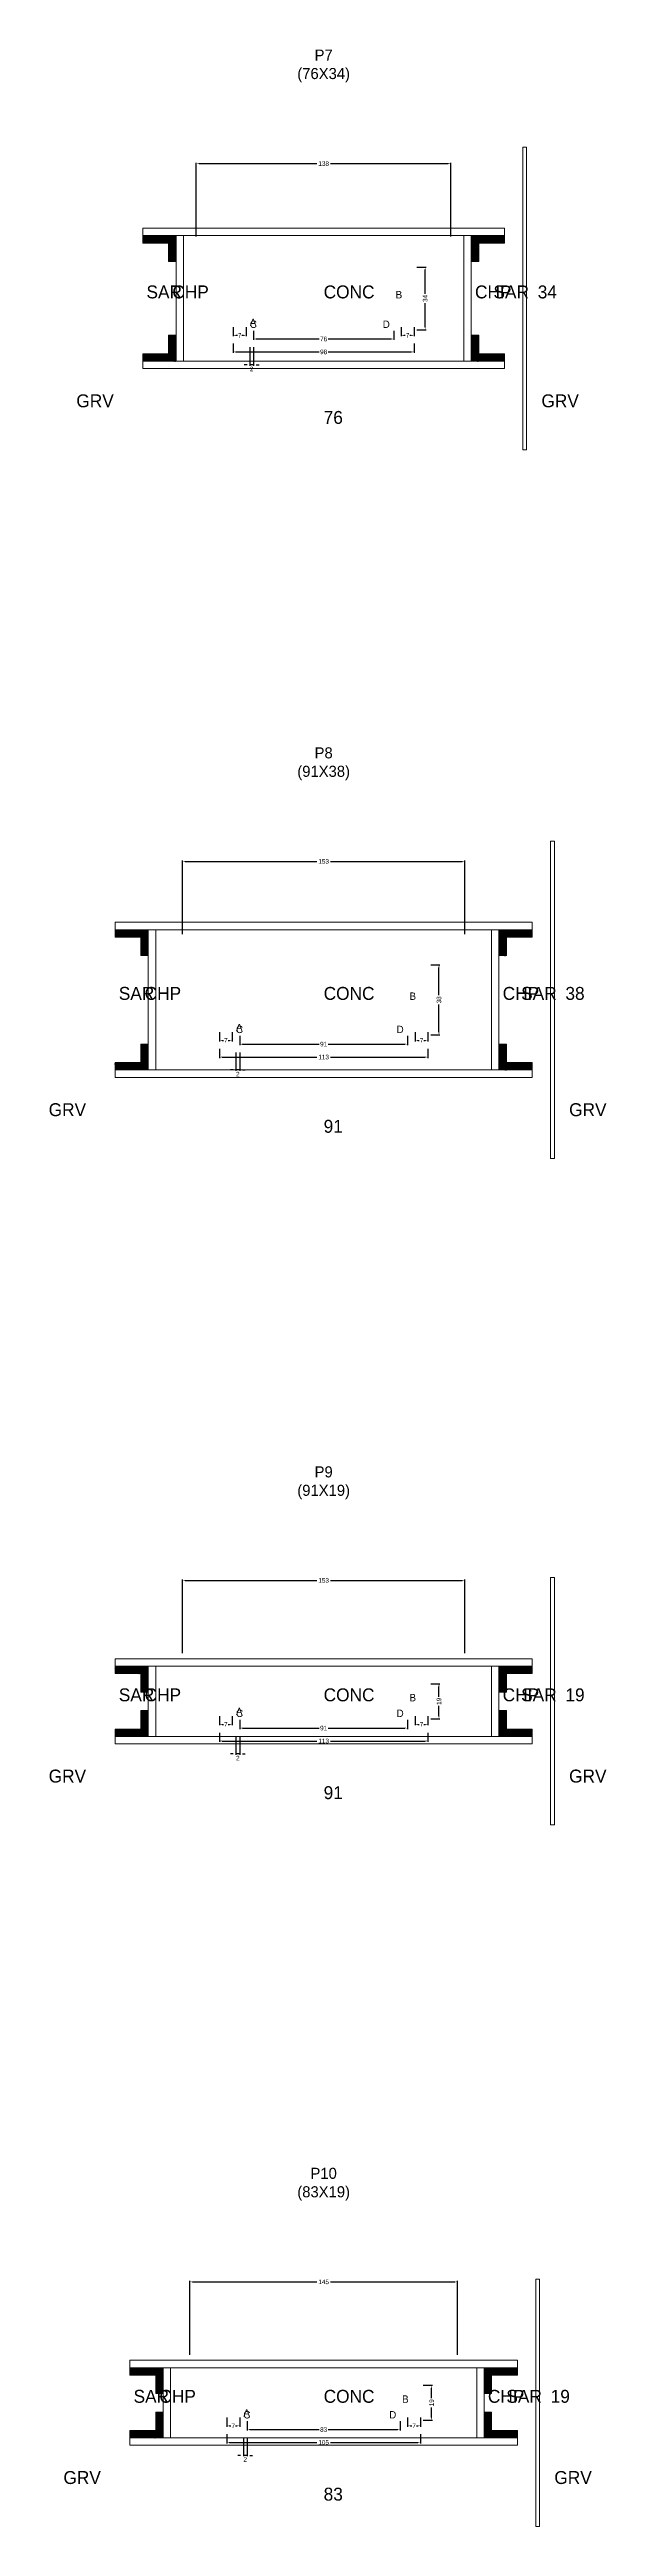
# Model space of a CAD drawing. Header units: centimetres. Extents: x -10500 to 4102, y -9886 to 295.
# Drawn here: x -149 to 153, y -3347 to -2005 of the extents above; entities that cross this region are included whole.
import ezdxf

# ---------------------------------------------------------------- set-up
doc = ezdxf.new("R2010")
doc.units = ezdxf.units.CM
for name, color, linetype in [('COTA', 241, 'Continuous'), ('Hachura', 251, 'Continuous'), ('NOMENCLATURA', 7, 'Continuous'), ('SARRAFO', 251, 'Continuous'), ('Texto Seção', 7, 'Continuous')]:
    doc.layers.add(name, color=color, linetype=linetype)
doc.dimstyles.new('cotax2', dxfattribs={"dimtxt": 2.5, "dimasz": 1.5, "dimexe": 0.5, "dimexo": 0.5, "dimgap": 0.5, "dimtad": 1, "dimcen": 2.5, "dimazin": 3, "dimtfac": 1, "dimtmove": 0, "dimatfit": 3})

msp = doc.modelspace()

# ---------------------------------------------------------------- texts
at = {"layer": 'NOMENCLATURA'}
for s, p in [('B', (39, -2140)), ('A', (-40, -2155)), ('C', (-40, -2156)), ('D', (32, -2156)), ('B', (46.5, -2520)), ('A', (-47.5, -2537)), ('C', (-47.5, -2538)), ('D', (39.5, -2538)), ('B', (46.5, -2900)), ('A', (-47.5, -2907.5)), ('C', (-47.5, -2908.5)), ('D', (39.5, -2908.5)), ('A', (-43.5, -3287.5)), ('C', (-43.5, -3288.5)), ('D', (35.5, -3288.5)), ('B', (42.5, -3280))]:
    msp.add_text(s, height=4, dxfattribs=at).set_placement(p)
at = {"layer": 'NOMENCLATURA', "char_height": 6, "attachment_point": 8}
for s, insert in [('P7\\P(76X34)', (0, -2023)), ('P8\\P(91X38)', (0, -2401)), ('P9\\P(91X19)', (0, -2790.5)), ('P10\\P(83X19)', (0, -3170.5))]:
    msp.add_mtext(s, dxfattribs=dict(at, insert=insert))
at = {"layer": 'Texto Seção'}
for s, p in [('SAR', (-96, -2140)), ('CHP', (-82, -2140)), ('CONC', (0, -2140)), ('CHP', (82, -2140)), ('SAR', (92, -2140)), ('34', (116, -2140)), ('GRV', (-134, -2199)), ('GRV', (118, -2199)), ('76', (0, -2208)), ('SAR', (-111, -2520)), ('CHP', (-97, -2520)), ('CONC', (0, -2520)), ('CHP', (97, -2520)), ('SAR', (107, -2520)), ('38', (131, -2520)), ('GRV', (-149, -2583)), ('GRV', (133, -2583)), ('91', (0, -2592)), ('SAR', (-111, -2900)), ('CHP', (-97, -2900)), ('CONC', (0, -2900)), ('CHP', (97, -2900)), ('SAR', (107, -2900)), ('19', (131, -2900)), ('GRV', (-149, -2944)), ('GRV', (133, -2944)), ('91', (0, -2953)), ('SAR', (-103, -3280)), ('CHP', (-89, -3280)), ('CONC', (0, -3280)), ('CHP', (89, -3280)), ('SAR', (99, -3280)), ('19', (123, -3280)), ('GRV', (-141, -3324)), ('83', (0, -3333)), ('GRV', (125, -3324))]:
    msp.add_text(s, height=7, dxfattribs=at).set_placement(p)

# ---------------------------------------------------------------- blocks, each defined once
blk = doc.blocks.new('_CLOSEDFILLED')
at = {"color": 0, "linetype": 'BYBLOCK'}
blk.add_solid([(-1, 0.16), (0, 0), (-1, -0.16)], dxfattribs=at)
blk = doc.blocks.new('*D248')
for p, q in [((-52.5, -3297), (-52.5, -3302)), ((52.5, -3297), (52.5, -3302)), ((-51, -3301.5), (-3.75, -3301.5)), ((3.75, -3301.5), (51, -3301.5))]:
    blk.add_line(p, q)
at = {"layer": 'Defpoints'}
for p in [(-52.5, -3296.5), (52.5, -3296.5), (-52.5, -3301.5)]:
    blk.add_point(p, dxfattribs=at)
at = {"layer": 'COTA', "xscale": 1.5, "yscale": 1.5, "rotation": 180}
blk.add_blockref('_CLOSEDFILLED', (-52.5, -3301.5), dxfattribs=at)
at = {"layer": 'COTA', "xscale": 1.5, "yscale": 1.5}
blk.add_blockref('_CLOSEDFILLED', (52.5, -3301.5), dxfattribs=at)
at = {"layer": 'COTA', "insert": (0, -3301.5), "char_height": 2.5, "attachment_point": 5}
blk.add_mtext('105', dxfattribs=at)
blk = doc.blocks.new('*D249')
for p, q in [((-41.5, -3290), (-41.5, -3295)), ((-40, -3294.5), (-2.5, -3294.5)), ((2.5, -3294.5), (40, -3294.5)), ((41.5, -3290), (41.5, -3295))]:
    blk.add_line(p, q)
at = {"layer": 'Defpoints'}
for p in [(-41.5, -3289.5), (-41.5, -3294.5), (41.5, -3289.5)]:
    blk.add_point(p, dxfattribs=at)
at = {"layer": 'COTA', "xscale": 1.5, "yscale": 1.5, "rotation": 180}
blk.add_blockref('_CLOSEDFILLED', (-41.5, -3294.5), dxfattribs=at)
at = {"layer": 'COTA', "xscale": 1.5, "yscale": 1.5}
blk.add_blockref('_CLOSEDFILLED', (41.5, -3294.5), dxfattribs=at)
at = {"layer": 'COTA', "insert": (0, -3294.5), "char_height": 2.5, "attachment_point": 5}
blk.add_mtext('83', dxfattribs=at)
blk = doc.blocks.new('*D250')
for p, q in [((54, -3270.5), (59, -3270.5)), ((58.5, -3277.5), (58.5, -3272)), ((58.5, -3288), (58.5, -3282.5)), ((54, -3289.5), (59, -3289.5))]:
    blk.add_line(p, q)
at = {"layer": 'Defpoints'}
for p in [(53.5, -3270.5), (53.5, -3289.5), (58.5, -3289.5)]:
    blk.add_point(p, dxfattribs=at)
at = {"layer": 'COTA', "xscale": 1.5, "yscale": 1.5}
for p, rotation in [((58.5, -3270.5), 90), ((58.5, -3289.5), 270)]:
    blk.add_blockref('_CLOSEDFILLED', p, dxfattribs=dict(at, rotation=rotation))
at = {"layer": 'COTA', "insert": (58.5, -3280), "char_height": 2.5, "attachment_point": 5, "rotation": 90}
blk.add_mtext('19', dxfattribs=at)
blk = doc.blocks.new('*D251')
for p, q in [((-52.5, -3288), (-52.5, -3293)), ((-51, -3292.5), (-50.25, -3292.5)), ((-47.75, -3292.5), (-47, -3292.5)), ((-45.5, -3288), (-45.5, -3293))]:
    blk.add_line(p, q)
at = {"layer": 'Defpoints'}
for p in [(-52.5, -3287.5), (-52.5, -3292.5), (-45.5, -3287.5)]:
    blk.add_point(p, dxfattribs=at)
at = {"layer": 'COTA', "xscale": 1.5, "yscale": 1.5, "rotation": 180}
blk.add_blockref('_CLOSEDFILLED', (-52.5, -3292.5), dxfattribs=at)
at = {"layer": 'COTA', "xscale": 1.5, "yscale": 1.5}
blk.add_blockref('_CLOSEDFILLED', (-45.5, -3292.5), dxfattribs=at)
at = {"layer": 'COTA', "insert": (-49, -3292.5), "char_height": 2.5, "attachment_point": 5}
blk.add_mtext('7', dxfattribs=at)
blk = doc.blocks.new('*D252')
for p, q in [((45.5, -3288), (45.5, -3293)), ((47, -3292.5), (47.75, -3292.5)), ((50.25, -3292.5), (51, -3292.5)), ((52.5, -3288), (52.5, -3293))]:
    blk.add_line(p, q)
at = {"layer": 'Defpoints'}
for p in [(45.5, -3287.5), (45.5, -3292.5), (52.5, -3287.5)]:
    blk.add_point(p, dxfattribs=at)
at = {"layer": 'COTA', "xscale": 1.5, "yscale": 1.5, "rotation": 180}
blk.add_blockref('_CLOSEDFILLED', (45.5, -3292.5), dxfattribs=at)
at = {"layer": 'COTA', "xscale": 1.5, "yscale": 1.5}
blk.add_blockref('_CLOSEDFILLED', (52.5, -3292.5), dxfattribs=at)
at = {"layer": 'COTA', "insert": (49, -3292.5), "char_height": 2.5, "attachment_point": 5}
blk.add_mtext('7', dxfattribs=at)
blk = doc.blocks.new('*D253')
for p, q in [((-72.5, -3254), (-72.5, -3214)), ((-71, -3214.5), (-3.75, -3214.5)), ((3.75, -3214.5), (71, -3214.5)), ((72.5, -3254), (72.5, -3214))]:
    blk.add_line(p, q)
at = {"layer": 'Defpoints'}
for p in [(-72.5, -3214.5), (-72.5, -3254.5), (72.5, -3254.5)]:
    blk.add_point(p, dxfattribs=at)
at = {"layer": 'COTA', "xscale": 1.5, "yscale": 1.5, "rotation": 180}
blk.add_blockref('_CLOSEDFILLED', (-72.5, -3214.5), dxfattribs=at)
at = {"layer": 'COTA', "xscale": 1.5, "yscale": 1.5}
blk.add_blockref('_CLOSEDFILLED', (72.5, -3214.5), dxfattribs=at)
at = {"layer": 'COTA', "insert": (0, -3214.5), "char_height": 2.5, "attachment_point": 5}
blk.add_mtext('145', dxfattribs=at)
blk = doc.blocks.new('*D222')
for p, q in [((-56.5, -2917), (-56.5, -2922)), ((-55, -2921.5), (-3.75, -2921.5)), ((3.75, -2921.5), (55, -2921.5)), ((56.5, -2917), (56.5, -2922))]:
    blk.add_line(p, q)
at = {"layer": 'Defpoints'}
for p in [(-56.5, -2916.5), (-56.5, -2921.5), (56.5, -2916.5)]:
    blk.add_point(p, dxfattribs=at)
at = {"layer": 'COTA', "xscale": 1.5, "yscale": 1.5, "rotation": 180}
blk.add_blockref('_CLOSEDFILLED', (-56.5, -2921.5), dxfattribs=at)
at = {"layer": 'COTA', "xscale": 1.5, "yscale": 1.5}
blk.add_blockref('_CLOSEDFILLED', (56.5, -2921.5), dxfattribs=at)
at = {"layer": 'COTA', "insert": (0, -2921.5), "char_height": 2.5, "attachment_point": 5}
blk.add_mtext('113', dxfattribs=at)
blk = doc.blocks.new('*D223')
for p, q in [((-45.5, -2910), (-45.5, -2915)), ((45.5, -2910), (45.5, -2915)), ((-44, -2914.5), (-2.5, -2914.5)), ((2.5, -2914.5), (44, -2914.5))]:
    blk.add_line(p, q)
at = {"layer": 'Defpoints'}
for p in [(-45.5, -2909.5), (45.5, -2909.5), (-45.5, -2914.5)]:
    blk.add_point(p, dxfattribs=at)
at = {"layer": 'COTA', "xscale": 1.5, "yscale": 1.5, "rotation": 180}
blk.add_blockref('_CLOSEDFILLED', (-45.5, -2914.5), dxfattribs=at)
at = {"layer": 'COTA', "xscale": 1.5, "yscale": 1.5}
blk.add_blockref('_CLOSEDFILLED', (45.5, -2914.5), dxfattribs=at)
at = {"layer": 'COTA', "insert": (0, -2914.5), "char_height": 2.5, "attachment_point": 5}
blk.add_mtext('91', dxfattribs=at)
blk = doc.blocks.new('*D224')
for p, q in [((58, -2890.5), (63, -2890.5)), ((62.5, -2897.5), (62.5, -2892)), ((58, -2909.5), (63, -2909.5)), ((62.5, -2908), (62.5, -2902.5))]:
    blk.add_line(p, q)
at = {"layer": 'Defpoints'}
for p in [(57.5, -2890.5), (57.5, -2909.5), (62.5, -2909.5)]:
    blk.add_point(p, dxfattribs=at)
at = {"layer": 'COTA', "xscale": 1.5, "yscale": 1.5}
for p, rotation in [((62.5, -2890.5), 90), ((62.5, -2909.5), 270)]:
    blk.add_blockref('_CLOSEDFILLED', p, dxfattribs=dict(at, rotation=rotation))
at = {"layer": 'COTA', "insert": (62.5, -2900), "char_height": 2.5, "attachment_point": 5, "rotation": 90}
blk.add_mtext('19', dxfattribs=at)
blk = doc.blocks.new('*D225')
for p, q in [((-56.5, -2908), (-56.5, -2913)), ((-49.5, -2908), (-49.5, -2913)), ((-55, -2912.5), (-54.25, -2912.5)), ((-51.75, -2912.5), (-51, -2912.5))]:
    blk.add_line(p, q)
at = {"layer": 'Defpoints'}
for p in [(-56.5, -2907.5), (-49.5, -2907.5), (-56.5, -2912.5)]:
    blk.add_point(p, dxfattribs=at)
at = {"layer": 'COTA', "xscale": 1.5, "yscale": 1.5, "rotation": 180}
blk.add_blockref('_CLOSEDFILLED', (-56.5, -2912.5), dxfattribs=at)
at = {"layer": 'COTA', "xscale": 1.5, "yscale": 1.5}
blk.add_blockref('_CLOSEDFILLED', (-49.5, -2912.5), dxfattribs=at)
at = {"layer": 'COTA', "insert": (-53, -2912.5), "char_height": 2.5, "attachment_point": 5}
blk.add_mtext('7', dxfattribs=at)
blk = doc.blocks.new('*D226')
for p, q in [((49.5, -2908), (49.5, -2913)), ((56.5, -2908), (56.5, -2913)), ((51, -2912.5), (51.75, -2912.5)), ((54.25, -2912.5), (55, -2912.5))]:
    blk.add_line(p, q)
at = {"layer": 'Defpoints'}
for p in [(49.5, -2907.5), (56.5, -2907.5), (49.5, -2912.5)]:
    blk.add_point(p, dxfattribs=at)
at = {"layer": 'COTA', "xscale": 1.5, "yscale": 1.5, "rotation": 180}
blk.add_blockref('_CLOSEDFILLED', (49.5, -2912.5), dxfattribs=at)
at = {"layer": 'COTA', "xscale": 1.5, "yscale": 1.5}
blk.add_blockref('_CLOSEDFILLED', (56.5, -2912.5), dxfattribs=at)
at = {"layer": 'COTA', "insert": (53, -2912.5), "char_height": 2.5, "attachment_point": 5}
blk.add_mtext('7', dxfattribs=at)
blk = doc.blocks.new('*D227')
for p, q in [((-76.5, -2874), (-76.5, -2834)), ((-75, -2834.5), (-3.75, -2834.5)), ((3.75, -2834.5), (75, -2834.5)), ((76.5, -2874), (76.5, -2834))]:
    blk.add_line(p, q)
at = {"layer": 'Defpoints'}
for p in [(-76.5, -2834.5), (-76.5, -2874.5), (76.5, -2874.5)]:
    blk.add_point(p, dxfattribs=at)
at = {"layer": 'COTA', "xscale": 1.5, "yscale": 1.5, "rotation": 180}
blk.add_blockref('_CLOSEDFILLED', (-76.5, -2834.5), dxfattribs=at)
at = {"layer": 'COTA', "xscale": 1.5, "yscale": 1.5}
blk.add_blockref('_CLOSEDFILLED', (76.5, -2834.5), dxfattribs=at)
at = {"layer": 'COTA', "insert": (0, -2834.5), "char_height": 2.5, "attachment_point": 5}
blk.add_mtext('153', dxfattribs=at)
blk = doc.blocks.new('*D196')
for p, q in [((-56.5, -2546.5), (-56.5, -2551.5)), ((56.5, -2546.5), (56.5, -2551.5)), ((-55, -2551), (-3.75, -2551)), ((3.75, -2551), (55, -2551))]:
    blk.add_line(p, q)
at = {"layer": 'Defpoints'}
for p in [(-56.5, -2546), (56.5, -2546), (-56.5, -2551)]:
    blk.add_point(p, dxfattribs=at)
at = {"layer": 'COTA', "xscale": 1.5, "yscale": 1.5, "rotation": 180}
blk.add_blockref('_CLOSEDFILLED', (-56.5, -2551), dxfattribs=at)
at = {"layer": 'COTA', "xscale": 1.5, "yscale": 1.5}
blk.add_blockref('_CLOSEDFILLED', (56.5, -2551), dxfattribs=at)
at = {"layer": 'COTA', "insert": (0, -2551), "char_height": 2.5, "attachment_point": 5}
blk.add_mtext('113', dxfattribs=at)
blk = doc.blocks.new('*D197')
for p, q in [((-45.5, -2539.5), (-45.5, -2544.5)), ((-44, -2544), (-2.5, -2544)), ((2.5, -2544), (44, -2544)), ((45.5, -2539.5), (45.5, -2544.5))]:
    blk.add_line(p, q)
at = {"layer": 'Defpoints'}
for p in [(-45.5, -2539), (-45.5, -2544), (45.5, -2539)]:
    blk.add_point(p, dxfattribs=at)
at = {"layer": 'COTA', "xscale": 1.5, "yscale": 1.5, "rotation": 180}
blk.add_blockref('_CLOSEDFILLED', (-45.5, -2544), dxfattribs=at)
at = {"layer": 'COTA', "xscale": 1.5, "yscale": 1.5}
blk.add_blockref('_CLOSEDFILLED', (45.5, -2544), dxfattribs=at)
at = {"layer": 'COTA', "insert": (0, -2544), "char_height": 2.5, "attachment_point": 5}
blk.add_mtext('91', dxfattribs=at)
blk = doc.blocks.new('*D198')
for p, q in [((58, -2501), (63, -2501)), ((62.5, -2517.5), (62.5, -2502.5)), ((62.5, -2537.5), (62.5, -2522.5)), ((58, -2539), (63, -2539))]:
    blk.add_line(p, q)
at = {"layer": 'Defpoints'}
for p in [(57.5, -2501), (57.5, -2539), (62.5, -2539)]:
    blk.add_point(p, dxfattribs=at)
at = {"layer": 'COTA', "xscale": 1.5, "yscale": 1.5}
for p, rotation in [((62.5, -2501), 90), ((62.5, -2539), 270)]:
    blk.add_blockref('_CLOSEDFILLED', p, dxfattribs=dict(at, rotation=rotation))
at = {"layer": 'COTA', "insert": (62.5, -2520), "char_height": 2.5, "attachment_point": 5, "rotation": 90}
blk.add_mtext('38', dxfattribs=at)
blk = doc.blocks.new('*D199')
for p, q in [((-56.5, -2537.5), (-56.5, -2542.5)), ((-55, -2542), (-54.25, -2542)), ((-51.75, -2542), (-51, -2542)), ((-49.5, -2537.5), (-49.5, -2542.5))]:
    blk.add_line(p, q)
at = {"layer": 'Defpoints'}
for p in [(-56.5, -2537), (-56.5, -2542), (-49.5, -2537)]:
    blk.add_point(p, dxfattribs=at)
at = {"layer": 'COTA', "xscale": 1.5, "yscale": 1.5, "rotation": 180}
blk.add_blockref('_CLOSEDFILLED', (-56.5, -2542), dxfattribs=at)
at = {"layer": 'COTA', "xscale": 1.5, "yscale": 1.5}
blk.add_blockref('_CLOSEDFILLED', (-49.5, -2542), dxfattribs=at)
at = {"layer": 'COTA', "insert": (-53, -2542), "char_height": 2.5, "attachment_point": 5}
blk.add_mtext('7', dxfattribs=at)
blk = doc.blocks.new('*D200')
for p, q in [((49.5, -2537.5), (49.5, -2542.5)), ((51, -2542), (51.75, -2542)), ((54.25, -2542), (55, -2542)), ((56.5, -2537.5), (56.5, -2542.5))]:
    blk.add_line(p, q)
at = {"layer": 'Defpoints'}
for p in [(49.5, -2537), (49.5, -2542), (56.5, -2537)]:
    blk.add_point(p, dxfattribs=at)
at = {"layer": 'COTA', "xscale": 1.5, "yscale": 1.5, "rotation": 180}
blk.add_blockref('_CLOSEDFILLED', (49.5, -2542), dxfattribs=at)
at = {"layer": 'COTA', "xscale": 1.5, "yscale": 1.5}
blk.add_blockref('_CLOSEDFILLED', (56.5, -2542), dxfattribs=at)
at = {"layer": 'COTA', "insert": (53, -2542), "char_height": 2.5, "attachment_point": 5}
blk.add_mtext('7', dxfattribs=at)
blk = doc.blocks.new('*D201')
for p, q in [((-76.5, -2484.5), (-76.5, -2444.5)), ((-75, -2445), (-3.75, -2445)), ((3.75, -2445), (75, -2445)), ((76.5, -2484.5), (76.5, -2444.5))]:
    blk.add_line(p, q)
at = {"layer": 'Defpoints'}
for p in [(-76.5, -2445), (-76.5, -2485), (76.5, -2485)]:
    blk.add_point(p, dxfattribs=at)
at = {"layer": 'COTA', "xscale": 1.5, "yscale": 1.5, "rotation": 180}
blk.add_blockref('_CLOSEDFILLED', (-76.5, -2445), dxfattribs=at)
at = {"layer": 'COTA', "xscale": 1.5, "yscale": 1.5}
blk.add_blockref('_CLOSEDFILLED', (76.5, -2445), dxfattribs=at)
at = {"layer": 'COTA', "insert": (0, -2445), "char_height": 2.5, "attachment_point": 5}
blk.add_mtext('153', dxfattribs=at)
blk = doc.blocks.new('*D170')
for p, q in [((-49, -2164.5), (-49, -2169.5)), ((-47.5, -2169), (-2.5, -2169)), ((2.5, -2169), (47.5, -2169)), ((49, -2164.5), (49, -2169.5))]:
    blk.add_line(p, q)
at = {"layer": 'Defpoints'}
for p in [(-49, -2164), (-49, -2169), (49, -2164)]:
    blk.add_point(p, dxfattribs=at)
at = {"layer": 'COTA', "xscale": 1.5, "yscale": 1.5, "rotation": 180}
blk.add_blockref('_CLOSEDFILLED', (-49, -2169), dxfattribs=at)
at = {"layer": 'COTA', "xscale": 1.5, "yscale": 1.5}
blk.add_blockref('_CLOSEDFILLED', (49, -2169), dxfattribs=at)
at = {"layer": 'COTA', "insert": (0, -2169), "char_height": 2.5, "attachment_point": 5}
blk.add_mtext('98', dxfattribs=at)
blk = doc.blocks.new('*D171')
for p, q in [((-38, -2157.5), (-38, -2162.5)), ((38, -2157.5), (38, -2162.5)), ((-36.5, -2162), (-2.5, -2162)), ((2.5, -2162), (36.5, -2162))]:
    blk.add_line(p, q)
at = {"layer": 'Defpoints'}
for p in [(-38, -2157), (38, -2157), (-38, -2162)]:
    blk.add_point(p, dxfattribs=at)
at = {"layer": 'COTA', "xscale": 1.5, "yscale": 1.5, "rotation": 180}
blk.add_blockref('_CLOSEDFILLED', (-38, -2162), dxfattribs=at)
at = {"layer": 'COTA', "xscale": 1.5, "yscale": 1.5}
blk.add_blockref('_CLOSEDFILLED', (38, -2162), dxfattribs=at)
at = {"layer": 'COTA', "insert": (0, -2162), "char_height": 2.5, "attachment_point": 5}
blk.add_mtext('76', dxfattribs=at)
blk = doc.blocks.new('*D172')
for p, q in [((50.5, -2123), (55.5, -2123)), ((55, -2137.5), (55, -2124.5)), ((55, -2155.5), (55, -2142.5)), ((50.5, -2157), (55.5, -2157))]:
    blk.add_line(p, q)
at = {"layer": 'Defpoints'}
for p in [(50, -2123), (50, -2157), (55, -2157)]:
    blk.add_point(p, dxfattribs=at)
at = {"layer": 'COTA', "xscale": 1.5, "yscale": 1.5}
for p, rotation in [((55, -2123), 90), ((55, -2157), 270)]:
    blk.add_blockref('_CLOSEDFILLED', p, dxfattribs=dict(at, rotation=rotation))
at = {"layer": 'COTA', "insert": (55, -2140), "char_height": 2.5, "attachment_point": 5, "rotation": 90}
blk.add_mtext('34', dxfattribs=at)
blk = doc.blocks.new('*D173')
for p, q in [((-49, -2155.5), (-49, -2160.5)), ((-47.5, -2160), (-46.75, -2160)), ((-44.25, -2160), (-43.5, -2160)), ((-42, -2155.5), (-42, -2160.5))]:
    blk.add_line(p, q)
at = {"layer": 'Defpoints'}
for p in [(-49, -2155), (-49, -2160), (-42, -2155)]:
    blk.add_point(p, dxfattribs=at)
at = {"layer": 'COTA', "xscale": 1.5, "yscale": 1.5, "rotation": 180}
blk.add_blockref('_CLOSEDFILLED', (-49, -2160), dxfattribs=at)
at = {"layer": 'COTA', "xscale": 1.5, "yscale": 1.5}
blk.add_blockref('_CLOSEDFILLED', (-42, -2160), dxfattribs=at)
at = {"layer": 'COTA', "insert": (-45.5, -2160), "char_height": 2.5, "attachment_point": 5}
blk.add_mtext('7', dxfattribs=at)
blk = doc.blocks.new('*D174')
for p, q in [((42, -2155.5), (42, -2160.5)), ((43.5, -2160), (44.25, -2160)), ((46.75, -2160), (47.5, -2160)), ((49, -2155.5), (49, -2160.5))]:
    blk.add_line(p, q)
at = {"layer": 'Defpoints'}
for p in [(42, -2155), (42, -2160), (49, -2155)]:
    blk.add_point(p, dxfattribs=at)
at = {"layer": 'COTA', "xscale": 1.5, "yscale": 1.5, "rotation": 180}
blk.add_blockref('_CLOSEDFILLED', (42, -2160), dxfattribs=at)
at = {"layer": 'COTA', "xscale": 1.5, "yscale": 1.5}
blk.add_blockref('_CLOSEDFILLED', (49, -2160), dxfattribs=at)
at = {"layer": 'COTA', "insert": (45.5, -2160), "char_height": 2.5, "attachment_point": 5}
blk.add_mtext('7', dxfattribs=at)
blk = doc.blocks.new('*D175')
for p, q in [((-69, -2106.5), (-69, -2066.5)), ((-67.5, -2067), (-3.75, -2067)), ((3.75, -2067), (67.5, -2067)), ((69, -2106.5), (69, -2066.5))]:
    blk.add_line(p, q)
at = {"layer": 'Defpoints'}
for p in [(-69, -2067), (-69, -2107), (69, -2107)]:
    blk.add_point(p, dxfattribs=at)
at = {"layer": 'COTA', "xscale": 1.5, "yscale": 1.5, "rotation": 180}
blk.add_blockref('_CLOSEDFILLED', (-69, -2067), dxfattribs=at)
at = {"layer": 'COTA', "xscale": 1.5, "yscale": 1.5}
blk.add_blockref('_CLOSEDFILLED', (69, -2067), dxfattribs=at)
at = {"layer": 'COTA', "insert": (0, -2067), "char_height": 2.5, "attachment_point": 5}
blk.add_mtext('138', dxfattribs=at)

# ---------------------------------------------------------------- dimensions: what is measured, and where the dimension line sits
at = {"layer": 'COTA'}
for base, p1, p2, picture, middle in [((-69, -2067), (-69, -2107), (69, -2107), '*D175', (0, -2067)), ((-49, -2160), (-49, -2155), (-42, -2155), '*D173', (-45.5, -2160)), ((-38, -2162), (-38, -2157), (38, -2157), '*D171', (0, -2162)), ((42, -2160), (42, -2155), (49, -2155), '*D174', (45.5, -2160)), ((-49, -2169), (-49, -2164), (49, -2164), '*D170', (0, -2169)), ((-76.5, -2445), (-76.5, -2485), (76.5, -2485), '*D201', (0, -2445)), ((-56.5, -2542), (-56.5, -2537), (-49.5, -2537), '*D199', (-53, -2542)), ((-56.5, -2551), (-56.5, -2546), (56.5, -2546), '*D196', (0, -2551)), ((-45.5, -2544), (-45.5, -2539), (45.5, -2539), '*D197', (0, -2544)), ((49.5, -2542), (49.5, -2537), (56.5, -2537), '*D200', (53, -2542)), ((-76.5, -2834.5), (-76.5, -2874.5), (76.5, -2874.5), '*D227', (0, -2834.5)), ((-56.5, -2912.5), (-56.5, -2907.5), (-49.5, -2907.5), '*D225', (-53, -2912.5)), ((-45.5, -2914.5), (-45.5, -2909.5), (45.5, -2909.5), '*D223', (0, -2914.5)), ((49.5, -2912.5), (49.5, -2907.5), (56.5, -2907.5), '*D226', (53, -2912.5)), ((-56.5, -2921.5), (-56.5, -2916.5), (56.5, -2916.5), '*D222', (0, -2921.5)), ((-72.5, -3214.5), (-72.5, -3254.5), (72.5, -3254.5), '*D253', (0, -3214.5)), ((-52.5, -3292.5), (-52.5, -3287.5), (-45.5, -3287.5), '*D251', (-49, -3292.5)), ((-52.5, -3301.5), (-52.5, -3296.5), (52.5, -3296.5), '*D248', (0, -3301.5)), ((-41.5, -3294.5), (-41.5, -3289.5), (41.5, -3289.5), '*D249', (0, -3294.5)), ((45.5, -3292.5), (45.5, -3287.5), (52.5, -3287.5), '*D252', (49, -3292.5))]:
    dim = msp.add_linear_dim(base=base, p1=p1, p2=p2, dimstyle='cotax2', dxfattribs=at)
    dim.commit()
    dim.dimension.update_dxf_attribs({"geometry": picture, "text_midpoint": middle})
for base, p1, p2, picture, middle in [((55, -2157), (50, -2157), (50, -2123), '*D172', (55, -2140)), ((62.5, -2539), (57.5, -2539), (57.5, -2501), '*D198', (62.5, -2520)), ((62.5, -2909.5), (57.5, -2909.5), (57.5, -2890.5), '*D224', (62.5, -2900)), ((58.5, -3289.5), (53.5, -3289.5), (53.5, -3270.5), '*D250', (58.5, -3280))]:
    dim = msp.add_linear_dim(base=base, p1=p1, p2=p2, angle=90, dimstyle='cotax2', dxfattribs=at)
    dim.commit()
    dim.dimension.update_dxf_attribs({"geometry": picture, "text_midpoint": middle})
for base, p1, p2 in [((-38, -2176), (-38, -2166), (-40, -2166)), ((-45.5, -2558), (-45.5, -2548), (-47.5, -2548)), ((-45.5, -2928.5), (-45.5, -2918.5), (-47.5, -2918.5)), ((-41.5, -3308.5), (-41.5, -3298.5), (-43.5, -3298.5))]:
    msp.add_linear_dim(base=base, p1=p1, p2=p2, dimstyle='cotax2', dxfattribs=at).render()

# ---------------------------------------------------------------- hatches: boundary and pattern name
at = {"layer": 'SARRAFO'}
h = msp.add_hatch(dxfattribs=at)
h.set_pattern_fill('SOLID', scale=2)
h.paths.add_polyline_path([(-98, -2110), (-84, -2110), (-84, -2106), (-98, -2106)])
h = msp.add_hatch(dxfattribs=at)
h.set_pattern_fill('SOLID', scale=2)
h.paths.add_polyline_path([(-84, -2120), (-80, -2120), (-80, -2106), (-84, -2106)])
h = msp.add_hatch(dxfattribs=at)
h.set_pattern_fill('SOLID', scale=2)
h.paths.add_polyline_path([(80, -2120), (84, -2120), (84, -2106), (80, -2106)])
h = msp.add_hatch(dxfattribs=at)
h.set_pattern_fill('SOLID', scale=2)
h.paths.add_polyline_path([(84, -2110), (98, -2110), (98, -2106), (84, -2106)])
h = msp.add_hatch(dxfattribs=at)
h.set_pattern_fill('SOLID', scale=2)
h.paths.add_polyline_path([(-84, -2174), (-80, -2174), (-80, -2160), (-84, -2160)])
h = msp.add_hatch(dxfattribs=at)
h.set_pattern_fill('SOLID', scale=2)
h.paths.add_polyline_path([(80, -2174), (84, -2174), (84, -2160), (80, -2160)])
h = msp.add_hatch(dxfattribs=at)
h.set_pattern_fill('SOLID', scale=2)
h.paths.add_polyline_path([(-98, -2174), (-84, -2174), (-84, -2170), (-98, -2170)])
h = msp.add_hatch(dxfattribs=at)
h.set_pattern_fill('SOLID', scale=2)
h.paths.add_polyline_path([(84, -2174), (98, -2174), (98, -2170), (84, -2170)])
h = msp.add_hatch(dxfattribs=at)
h.set_pattern_fill('SOLID', scale=2)
h.paths.add_polyline_path([(-113, -2486), (-99, -2486), (-99, -2482), (-113, -2482)])
h = msp.add_hatch(dxfattribs=at)
h.set_pattern_fill('SOLID', scale=2)
h.paths.add_polyline_path([(-99, -2496), (-95, -2496), (-95, -2482), (-99, -2482)])
h = msp.add_hatch(dxfattribs=at)
h.set_pattern_fill('SOLID', scale=2)
h.paths.add_polyline_path([(95, -2496), (99, -2496), (99, -2482), (95, -2482)])
h = msp.add_hatch(dxfattribs=at)
h.set_pattern_fill('SOLID', scale=2)
h.paths.add_polyline_path([(99, -2486), (113, -2486), (113, -2482), (99, -2482)])
h = msp.add_hatch(dxfattribs=at)
h.set_pattern_fill('SOLID', scale=2)
h.paths.add_polyline_path([(-99, -2558), (-95, -2558), (-95, -2544), (-99, -2544)])
h = msp.add_hatch(dxfattribs=at)
h.set_pattern_fill('SOLID', scale=2)
h.paths.add_polyline_path([(95, -2558), (99, -2558), (99, -2544), (95, -2544)])
h = msp.add_hatch(dxfattribs=at)
h.set_pattern_fill('SOLID', scale=2)
h.paths.add_polyline_path([(-113, -2558), (-99, -2558), (-99, -2554), (-113, -2554)])
h = msp.add_hatch(dxfattribs=at)
h.set_pattern_fill('SOLID', scale=2)
h.paths.add_polyline_path([(99, -2558), (113, -2558), (113, -2554), (99, -2554)])
h = msp.add_hatch(dxfattribs=at)
h.set_pattern_fill('SOLID', scale=2)
h.paths.add_polyline_path([(-113, -2885), (-99, -2885), (-99, -2881), (-113, -2881)])
h = msp.add_hatch(dxfattribs=at)
h.set_pattern_fill('SOLID', scale=2)
h.paths.add_polyline_path([(-99, -2895), (-95, -2895), (-95, -2881), (-99, -2881)])
h = msp.add_hatch(dxfattribs=at)
h.set_pattern_fill('SOLID', scale=2)
h.paths.add_polyline_path([(95, -2895), (99, -2895), (99, -2881), (95, -2881)])
h = msp.add_hatch(dxfattribs=at)
h.set_pattern_fill('SOLID', scale=2)
h.paths.add_polyline_path([(99, -2885), (113, -2885), (113, -2881), (99, -2881)])
h = msp.add_hatch(dxfattribs=at)
h.set_pattern_fill('SOLID', scale=2)
h.paths.add_polyline_path([(-99, -2919), (-95, -2919), (-95, -2905), (-99, -2905)])
h = msp.add_hatch(dxfattribs=at)
h.set_pattern_fill('SOLID', scale=2)
h.paths.add_polyline_path([(95, -2919), (99, -2919), (99, -2905), (95, -2905)])
h = msp.add_hatch(dxfattribs=at)
h.set_pattern_fill('SOLID', scale=2)
h.paths.add_polyline_path([(-113, -2919), (-99, -2919), (-99, -2915), (-113, -2915)])
h = msp.add_hatch(dxfattribs=at)
h.set_pattern_fill('SOLID', scale=2)
h.paths.add_polyline_path([(99, -2919), (113, -2919), (113, -2915), (99, -2915)])
h = msp.add_hatch(dxfattribs=at)
h.set_pattern_fill('SOLID', scale=2)
h.paths.add_polyline_path([(-105, -3265), (-91, -3265), (-91, -3261), (-105, -3261)])
h = msp.add_hatch(dxfattribs=at)
h.set_pattern_fill('SOLID', scale=2)
h.paths.add_polyline_path([(-91, -3275), (-87, -3275), (-87, -3261), (-91, -3261)])
h = msp.add_hatch(dxfattribs=at)
h.set_pattern_fill('SOLID', scale=2)
h.paths.add_polyline_path([(87, -3275), (91, -3275), (91, -3261), (87, -3261)])
h = msp.add_hatch(dxfattribs=at)
h.set_pattern_fill('SOLID', scale=2)
h.paths.add_polyline_path([(91, -3265), (105, -3265), (105, -3261), (91, -3261)])
h = msp.add_hatch(dxfattribs=at)
h.set_pattern_fill('SOLID', scale=2)
h.paths.add_polyline_path([(-91, -3299), (-87, -3299), (-87, -3285), (-91, -3285)])
h = msp.add_hatch(dxfattribs=at)
h.set_pattern_fill('SOLID', scale=2)
h.paths.add_polyline_path([(87, -3299), (91, -3299), (91, -3285), (87, -3285)])
h = msp.add_hatch(dxfattribs=at)
h.set_pattern_fill('SOLID', scale=2)
h.paths.add_polyline_path([(-105, -3299), (-91, -3299), (-91, -3295), (-105, -3295)])
h = msp.add_hatch(dxfattribs=at)
h.set_pattern_fill('SOLID', scale=2)
h.paths.add_polyline_path([(91, -3299), (105, -3299), (105, -3295), (91, -3295)])

# ---------------------------------------------------------------- linework, layer by layer
at = {"layer": 'Hachura', "lineweight": 13}
for points in [[(108, -2222), (110, -2222), (110, -2058), (108, -2058)], [(123, -2606), (125, -2606), (125, -2434), (123, -2434)], [(123, -2967), (125, -2967), (125, -2833), (123, -2833)], [(115, -3347), (117, -3347), (117, -3213), (115, -3213)]]:
    msp.add_lwpolyline(points, close=True, dxfattribs=at)
at = {"layer": 'Hachura', "lineweight": 18}
for points in [[(-98, -2106), (98, -2106), (98, -2102), (-98, -2102)], [(-80, -2174), (-76, -2174), (-76, -2106), (-80, -2106)], [(76, -2174), (80, -2174), (80, -2106), (76, -2106)], [(-98, -2178), (98, -2178), (98, -2174), (-98, -2174)], [(-113, -2482), (113, -2482), (113, -2478), (-113, -2478)], [(-95, -2558), (-91, -2558), (-91, -2482), (-95, -2482)], [(91, -2558), (95, -2558), (95, -2482), (91, -2482)], [(-113, -2562), (113, -2562), (113, -2558), (-113, -2558)], [(-113, -2881), (113, -2881), (113, -2877), (-113, -2877)], [(-95, -2919), (-91, -2919), (-91, -2881), (-95, -2881)], [(91, -2919), (95, -2919), (95, -2881), (91, -2881)], [(-113, -2923), (113, -2923), (113, -2919), (-113, -2919)], [(-105, -3261), (105, -3261), (105, -3257), (-105, -3257)], [(-87, -3299), (-83, -3299), (-83, -3261), (-87, -3261)], [(83, -3299), (87, -3299), (87, -3261), (83, -3261)], [(-105, -3303), (105, -3303), (105, -3299), (-105, -3299)]]:
    msp.add_lwpolyline(points, close=True, dxfattribs=at)
at = {"layer": 'SARRAFO', "lineweight": 13}
for points in [[(-98, -2110), (-84, -2110), (-84, -2106), (-98, -2106)], [(-84, -2120), (-80, -2120), (-80, -2106), (-84, -2106)], [(80, -2120), (84, -2120), (84, -2106), (80, -2106)], [(84, -2110), (98, -2110), (98, -2106), (84, -2106)], [(-84, -2174), (-80, -2174), (-80, -2160), (-84, -2160)], [(80, -2174), (84, -2174), (84, -2160), (80, -2160)], [(-98, -2174), (-84, -2174), (-84, -2170), (-98, -2170)], [(84, -2174), (98, -2174), (98, -2170), (84, -2170)], [(-113, -2486), (-99, -2486), (-99, -2482), (-113, -2482)], [(-99, -2496), (-95, -2496), (-95, -2482), (-99, -2482)], [(95, -2496), (99, -2496), (99, -2482), (95, -2482)], [(99, -2486), (113, -2486), (113, -2482), (99, -2482)], [(-99, -2558), (-95, -2558), (-95, -2544), (-99, -2544)], [(95, -2558), (99, -2558), (99, -2544), (95, -2544)], [(-113, -2558), (-99, -2558), (-99, -2554), (-113, -2554)], [(99, -2558), (113, -2558), (113, -2554), (99, -2554)], [(-113, -2885), (-99, -2885), (-99, -2881), (-113, -2881)], [(-99, -2895), (-95, -2895), (-95, -2881), (-99, -2881)], [(95, -2895), (99, -2895), (99, -2881), (95, -2881)], [(99, -2885), (113, -2885), (113, -2881), (99, -2881)], [(-99, -2919), (-95, -2919), (-95, -2905), (-99, -2905)], [(95, -2919), (99, -2919), (99, -2905), (95, -2905)], [(-113, -2919), (-99, -2919), (-99, -2915), (-113, -2915)], [(99, -2919), (113, -2919), (113, -2915), (99, -2915)], [(-105, -3265), (-91, -3265), (-91, -3261), (-105, -3261)], [(-91, -3275), (-87, -3275), (-87, -3261), (-91, -3261)], [(87, -3275), (91, -3275), (91, -3261), (87, -3261)], [(91, -3265), (105, -3265), (105, -3261), (91, -3261)], [(-91, -3299), (-87, -3299), (-87, -3285), (-91, -3285)], [(87, -3299), (91, -3299), (91, -3285), (87, -3285)], [(-105, -3299), (-91, -3299), (-91, -3295), (-105, -3295)], [(91, -3299), (105, -3299), (105, -3295), (91, -3295)]]:
    msp.add_lwpolyline(points, close=True, dxfattribs=at)

msp.set_redraw_order([(e.dxf.handle, doc.entitydb.next_handle()) for e in msp.query("TEXT MTEXT ATTDEF DIMENSION ARC_DIMENSION")])  # texts and dimensions are drawn at this point

doc.saveas('drawing.dxf')
